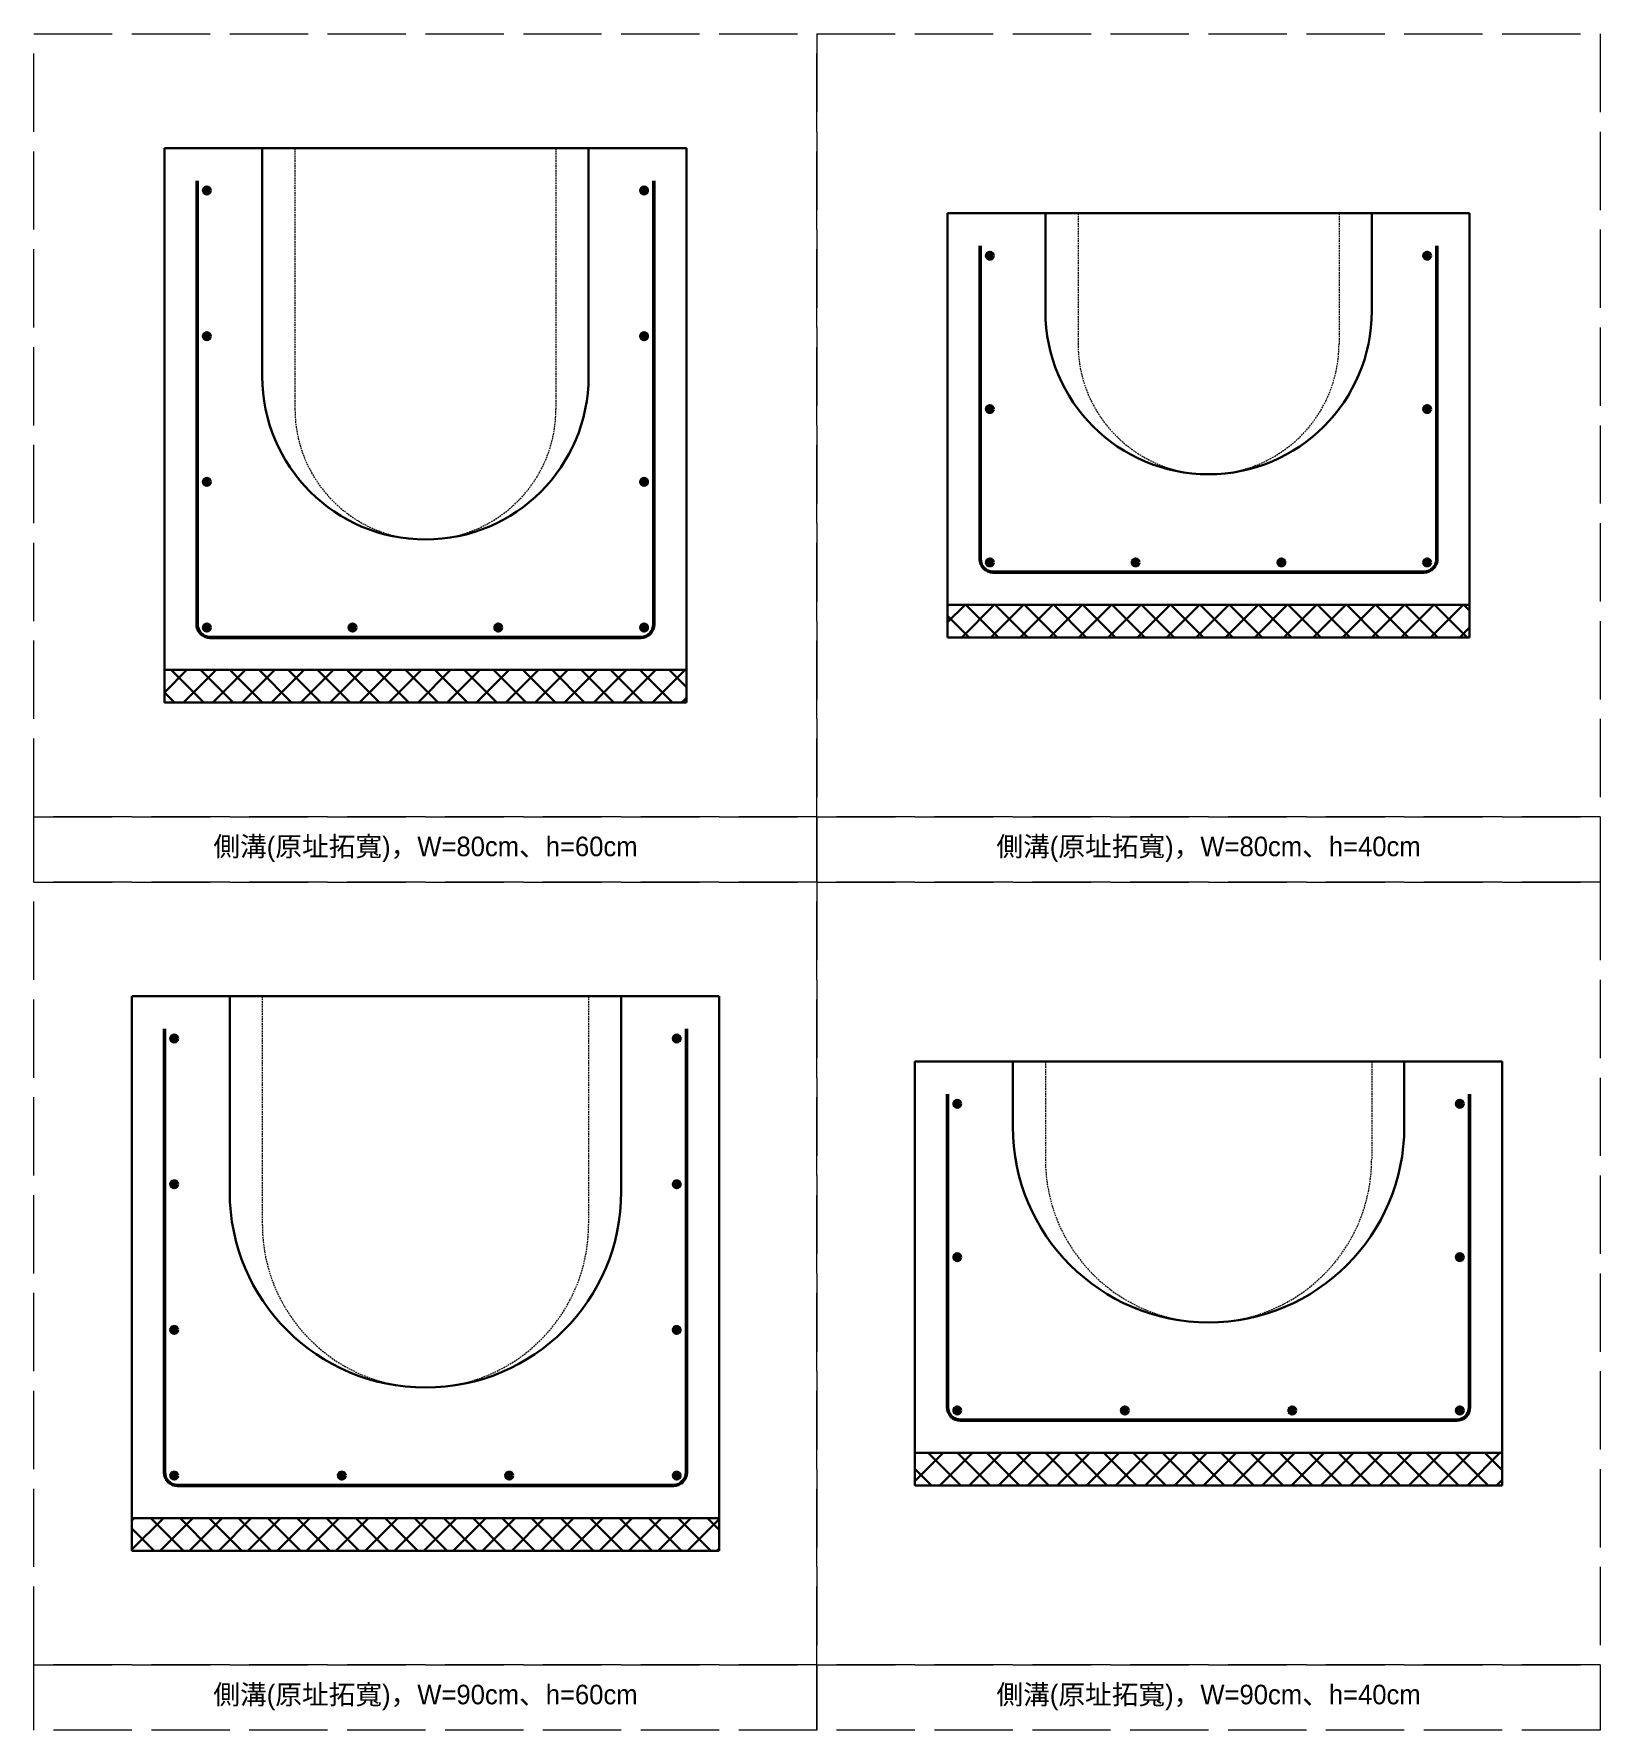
# Model space of a CAD drawing. Extents: x -8520 to 1950, y -2159 to 466.
# Drawn here: x 1264.7 to 1504.7, y -1047 to -787 of the extents above; entities that cross this region are included whole.
import ezdxf

# ---------------------------------------------------------------- set-up
doc = ezdxf.new("R2010")
doc.units = 0
doc.header["$MEASUREMENT"] = 0
doc.linetypes.add('ACAD_ISO02W100', pattern=[15, 12, -3])
doc.linetypes.add('HIDDEN', pattern=[0.375, 0.25, -0.125])
doc.layers.add('一、4.基本-隱藏', color=9, linetype='ACAD_ISO02W100', lineweight=20, plot=False)
doc.layers.add('三、3.文字-註解文字', color=2, linetype='Continuous')
doc.layers.add('二、2.繪圖-施作項目', color=181, linetype='Continuous', lineweight=30)
doc.layers.add('二、5.繪圖-鋼筋', color=60, linetype='Continuous', lineweight=50)
doc.styles.add('註解文字', font='MS PGothic.ttf', dxfattribs={"height": 3})

msp = doc.modelspace()

# ---------------------------------------------------------------- texts
at = {"layer": '三、3.文字-註解文字', "char_height": 3, "attachment_point": 5, "style": '註解文字'}
for s, width, insert in [('{\\fMS PGothic|b0|i0|c128|p34;側溝(原址拓寬)，W=80cm、h=60cm}', 64.74484, (1324.723, -912)), ('{\\fMS PGothic|b0|i0|c128|p34;側溝(原址拓寬)，W=80cm、h=40cm}', 66.38364, (1444.723, -912)), ('{\\fMS PGothic|b0|i0|c128|p34;側溝(原址拓寬)，W=90cm、h=60cm}', 64.82281, (1324.723, -1042)), ('{\\fMS PGothic|b0|i0|c128|p34;側溝(原址拓寬)，W=90cm、h=40cm}', 64.33693, (1444.723, -1042))]:
    msp.add_mtext_dynamic_manual_height_columns(s, width=width, gutter_width=15, heights=[0], dxfattribs=dict(at, insert=insert))

# ---------------------------------------------------------------- hatches: boundary and pattern name
at = {"layer": '二、2.繪圖-施作項目'}
h = msp.add_hatch(dxfattribs=at)
h.set_pattern_fill('ANSI37', color=256)
h.set_pattern_definition([(45, (819.2557, -1336.9265), (-2.245064, 2.245064), []), (135, (819.2557, -1336.9265), (-2.245064, -2.245064), [])])
h.paths.add_polyline_path([(1404.723, -874.5), (1404.723, -879.5), (1484.723, -879.5), (1484.723, -874.5)])
h = msp.add_hatch(dxfattribs=at)
h.set_pattern_fill('ANSI37', color=256)
h.set_pattern_definition([(45, (840.1887, -1341.4625), (-2.245064, 2.245064), []), (135, (840.1887, -1341.4625), (-2.245064, -2.245064), [])])
h.paths.add_polyline_path([(1284.723, -884.5), (1284.723, -889.5), (1364.723, -889.5), (1364.723, -884.5)])
h = msp.add_hatch(dxfattribs=at)
h.set_pattern_fill('ANSI37', color=256)
h.set_pattern_definition([(45, (792.255, -1328.951), (-2.245064, 2.245064), []), (135, (792.255, -1328.951), (-2.245064, -2.245064), [])])
h.paths.add_polyline_path([(1489.723, -1009.5), (1489.723, -1004.5), (1399.723, -1004.5), (1399.723, -1009.5)])
h = msp.add_hatch(dxfattribs=at)
h.set_pattern_fill('ANSI37', color=256)
h.set_pattern_definition([(45, (823.352, -1336.5178), (-2.245064, 2.245064), []), (135, (823.352, -1336.5178), (-2.245064, -2.245064), [])])
h.paths.add_polyline_path([(1279.723, -1014.5), (1279.723, -1019.5), (1369.723, -1019.5), (1369.723, -1014.5)])
at = {"layer": '二、5.繪圖-鋼筋'}
h = msp.add_hatch(color=256, dxfattribs=at)
h.dxf.hatch_style = 1
h.paths.add_polyline_path([(1291.723, -811, 1), (1290.723, -811, 1)])
h = msp.add_hatch(color=256, dxfattribs=at)
h.dxf.hatch_style = 1
h.paths.add_polyline_path([(1358.723, -811, 1), (1357.723, -811, 1)])
h = msp.add_hatch(color=256, dxfattribs=at)
h.dxf.hatch_style = 1
h.paths.add_polyline_path([(1411.723, -821, 1), (1410.723, -821, 1)])
h = msp.add_hatch(color=256, dxfattribs=at)
h.dxf.hatch_style = 1
h.paths.add_polyline_path([(1478.723, -821, 1), (1477.723, -821, 1)])
h = msp.add_hatch(color=256, dxfattribs=at)
h.dxf.hatch_style = 1
h.paths.add_polyline_path([(1291.723, -833.34, 1), (1290.723, -833.34, 1)])
h = msp.add_hatch(color=256, dxfattribs=at)
h.dxf.hatch_style = 1
h.paths.add_polyline_path([(1358.723, -833.34, 1), (1357.723, -833.34, 1)])
h = msp.add_hatch(color=256, dxfattribs=at)
h.dxf.hatch_style = 1
h.paths.add_polyline_path([(1411.723, -844.5, 1), (1410.723, -844.5, 1)])
h = msp.add_hatch(color=256, dxfattribs=at)
h.dxf.hatch_style = 1
h.paths.add_polyline_path([(1478.723, -844.5, 1), (1477.723, -844.5, 1)])
h = msp.add_hatch(color=256, dxfattribs=at)
h.dxf.hatch_style = 1
h.paths.add_polyline_path([(1291.723, -855.67, 1), (1290.723, -855.67, 1)])
h = msp.add_hatch(color=256, dxfattribs=at)
h.dxf.hatch_style = 1
h.paths.add_polyline_path([(1358.723, -855.67, 1), (1357.723, -855.67, 1)])
h = msp.add_hatch(color=256, dxfattribs=at)
h.dxf.hatch_style = 1
h.paths.add_polyline_path([(1411.723, -868, 1), (1410.723, -868, 1)])
h = msp.add_hatch(color=256, dxfattribs=at)
h.dxf.hatch_style = 1
h.paths.add_polyline_path([(1434.053, -868, 1), (1433.053, -868, 1)])
h = msp.add_hatch(color=256, dxfattribs=at)
h.dxf.hatch_style = 1
h.paths.add_polyline_path([(1456.383, -868, 1), (1455.383, -868, 1)])
h = msp.add_hatch(color=256, dxfattribs=at)
h.dxf.hatch_style = 1
h.paths.add_polyline_path([(1478.723, -868, 1), (1477.723, -868, 1)])
h = msp.add_hatch(color=256, dxfattribs=at)
h.dxf.hatch_style = 1
h.paths.add_polyline_path([(1291.723, -878, 1), (1290.723, -878, 1)])
h = msp.add_hatch(color=256, dxfattribs=at)
h.dxf.hatch_style = 1
h.paths.add_polyline_path([(1314.053, -878, 1), (1313.053, -878, 1)])
h = msp.add_hatch(color=256, dxfattribs=at)
h.dxf.hatch_style = 1
h.paths.add_polyline_path([(1336.383, -878, 1), (1335.383, -878, 1)])
h = msp.add_hatch(color=256, dxfattribs=at)
h.dxf.hatch_style = 1
h.paths.add_polyline_path([(1358.723, -878, 1), (1357.723, -878, 1)])
h = msp.add_hatch(color=256, dxfattribs=at)
h.dxf.hatch_style = 1
h.paths.add_polyline_path([(1286.723, -941, 1), (1285.723, -941, 1)])
h = msp.add_hatch(color=256, dxfattribs=at)
h.dxf.hatch_style = 1
h.paths.add_polyline_path([(1363.723, -941, 1), (1362.723, -941, 1)])
h = msp.add_hatch(color=256, dxfattribs=at)
h.dxf.hatch_style = 1
h.paths.add_polyline_path([(1406.723, -951, 1), (1405.723, -951, 1)])
h = msp.add_hatch(color=256, dxfattribs=at)
h.dxf.hatch_style = 1
h.paths.add_polyline_path([(1483.723, -951, 1), (1482.723, -951, 1)])
h = msp.add_hatch(color=256, dxfattribs=at)
h.dxf.hatch_style = 1
h.paths.add_polyline_path([(1286.723, -963.34, 1), (1285.723, -963.34, 1)])
h = msp.add_hatch(color=256, dxfattribs=at)
h.dxf.hatch_style = 1
h.paths.add_polyline_path([(1363.723, -963.34, 1), (1362.723, -963.34, 1)])
h = msp.add_hatch(color=256, dxfattribs=at)
h.dxf.hatch_style = 1
h.paths.add_polyline_path([(1406.723, -974.5, 1), (1405.723, -974.5, 1)])
h = msp.add_hatch(color=256, dxfattribs=at)
h.dxf.hatch_style = 1
h.paths.add_polyline_path([(1483.723, -974.5, 1), (1482.723, -974.5, 1)])
h = msp.add_hatch(color=256, dxfattribs=at)
h.dxf.hatch_style = 1
h.paths.add_polyline_path([(1286.723, -985.67, 1), (1285.723, -985.67, 1)])
h = msp.add_hatch(color=256, dxfattribs=at)
h.dxf.hatch_style = 1
h.paths.add_polyline_path([(1363.723, -985.67, 1), (1362.723, -985.67, 1)])
h = msp.add_hatch(color=256, dxfattribs=at)
h.dxf.hatch_style = 1
h.paths.add_polyline_path([(1406.723, -998, 1), (1405.723, -998, 1)])
h = msp.add_hatch(color=256, dxfattribs=at)
h.dxf.hatch_style = 1
h.paths.add_polyline_path([(1432.393, -998, 1), (1431.393, -998, 1)])
h = msp.add_hatch(color=256, dxfattribs=at)
h.dxf.hatch_style = 1
h.paths.add_polyline_path([(1458.063, -998, 1), (1457.063, -998, 1)])
h = msp.add_hatch(color=256, dxfattribs=at)
h.dxf.hatch_style = 1
h.paths.add_polyline_path([(1483.723, -998, 1), (1482.723, -998, 1)])
h = msp.add_hatch(color=256, dxfattribs=at)
h.dxf.hatch_style = 1
h.paths.add_polyline_path([(1286.723, -1008, 1), (1285.723, -1008, 1)])
h = msp.add_hatch(color=256, dxfattribs=at)
h.dxf.hatch_style = 1
h.paths.add_polyline_path([(1312.393, -1008, 1), (1311.393, -1008, 1)])
h = msp.add_hatch(color=256, dxfattribs=at)
h.dxf.hatch_style = 1
h.paths.add_polyline_path([(1338.063, -1008, 1), (1337.063, -1008, 1)])
h = msp.add_hatch(color=256, dxfattribs=at)
h.dxf.hatch_style = 1
h.paths.add_polyline_path([(1363.723, -1008, 1), (1362.723, -1008, 1)])

# ---------------------------------------------------------------- linework, layer by layer
at = {"layer": '一、4.基本-隱藏'}
for points in [[(1264.723, -787), (1384.723, -787), (1384.723, -907), (1264.723, -907)], [(1384.723, -787), (1504.723, -787), (1504.723, -907), (1384.723, -907)], [(1264.723, -907), (1384.723, -907), (1384.723, -917), (1264.723, -917)], [(1384.723, -907), (1504.723, -907), (1504.723, -917), (1384.723, -917)], [(1264.723, -917), (1384.723, -917), (1384.723, -1037), (1264.723, -1037)], [(1384.723, -917), (1504.723, -917), (1504.723, -1037), (1384.723, -1037)], [(1264.723, -1037), (1384.723, -1037), (1384.723, -1047), (1264.723, -1047)], [(1384.723, -1037), (1504.723, -1037), (1504.723, -1047), (1384.723, -1047)]]:
    msp.add_lwpolyline(points, close=True, dxfattribs=at)
at = {"layer": '一、4.基本-隱藏', "linetype": 'HIDDEN'}
for points in [[(1284.723, -804.5), (1364.723, -804.5)], [(1284.723, -804.5), (1284.723, -889.5)], [(1304.723, -804.5), (1304.723, -844.5)], [(1344.723, -804.5), (1344.723, -844.5)], [(1364.723, -804.5), (1364.723, -889.5)], [(1404.723, -814.5), (1484.723, -814.5)], [(1404.723, -814.5), (1404.723, -879.5)], [(1424.723, -814.5), (1424.723, -834.5)], [(1464.723, -814.5), (1464.723, -834.5)], [(1484.723, -814.5), (1484.723, -879.5)], [(1404.723, -874.5), (1484.723, -874.5)], [(1404.723, -879.5), (1484.723, -879.5)], [(1284.723, -884.5), (1364.723, -884.5)], [(1284.723, -889.5), (1364.723, -889.5)], [(1279.723, -934.5), (1369.723, -934.5)], [(1279.723, -934.5), (1279.723, -1019.5)], [(1299.723, -934.5), (1299.723, -969.5)], [(1349.723, -934.5), (1349.723, -969.5)], [(1369.723, -934.5), (1369.723, -1019.5)], [(1399.723, -944.5), (1489.723, -944.5)], [(1399.723, -944.5), (1399.723, -1009.5)], [(1419.723, -944.5), (1419.723, -959.5)], [(1469.723, -944.5), (1469.723, -959.5)], [(1489.723, -944.5), (1489.723, -1009.5)]]:
    msp.add_lwpolyline(points, dxfattribs=at)
for centre, radius in [((1444.723, -834.5), 20), ((1324.723, -844.5), 20), ((1444.723, -959.5), 25), ((1324.723, -969.5), 25)]:
    msp.add_arc(centre, radius, 180, 0, dxfattribs=at)
at = {"layer": '二、2.繪圖-施作項目'}
for points in [[(1284.723, -804.5), (1364.723, -804.5)], [(1284.723, -804.5), (1284.723, -889.5)], [(1299.723, -804.5), (1299.723, -839.5)], [(1349.723, -804.5), (1349.723, -839.5)], [(1364.723, -804.5), (1364.723, -889.5)], [(1404.723, -814.5), (1484.723, -814.5)], [(1404.723, -814.5), (1404.723, -879.5)], [(1419.723, -814.5), (1419.723, -829.5)], [(1469.723, -814.5), (1469.723, -829.5)], [(1484.723, -814.5), (1484.723, -879.5)], [(1404.723, -874.5), (1484.723, -874.5)], [(1404.723, -879.5), (1484.723, -879.5)], [(1284.723, -884.5), (1364.723, -884.5)], [(1284.723, -889.5), (1364.723, -889.5)], [(1279.723, -934.5), (1369.723, -934.5)], [(1279.723, -934.5), (1279.723, -1019.5)], [(1294.723, -934.5), (1294.723, -964.5)], [(1354.723, -934.5), (1354.723, -964.5)], [(1369.723, -934.5), (1369.723, -1019.5)], [(1399.723, -944.5), (1489.723, -944.5)], [(1399.723, -944.5), (1399.723, -1009.5)], [(1414.723, -944.5), (1414.723, -954.5)], [(1474.723, -944.5), (1474.723, -954.5)], [(1489.723, -944.5), (1489.723, -1009.5)], [(1399.723, -1004.5), (1489.723, -1004.5)], [(1399.723, -1009.5), (1489.723, -1009.5)], [(1279.723, -1014.5), (1369.723, -1014.5)], [(1279.723, -1019.5), (1369.723, -1019.5)]]:
    msp.add_lwpolyline(points, dxfattribs=at)
for centre, radius in [((1444.723, -829.5), 25), ((1324.723, -839.5), 25), ((1444.723, -954.5), 30), ((1324.723, -964.5), 30)]:
    msp.add_arc(centre, radius, 180, 0, dxfattribs=at)
at = {"layer": '二、5.繪圖-鋼筋'}
for points in [[(1359.723, -809.5), (1359.723, -877.5, -0.4142136), (1357.723, -879.5), (1291.723, -879.5, -0.4142136), (1289.723, -877.5), (1289.723, -809.5)], [(1409.723, -819.5), (1409.723, -867.5, 0.4142136), (1411.723, -869.5), (1477.723, -869.5, 0.4142136), (1479.723, -867.5), (1479.723, -819.5)], [(1364.723, -939.5), (1364.723, -1007.5, -0.4142136), (1362.723, -1009.5), (1286.723, -1009.5, -0.4142136), (1284.723, -1007.5), (1284.723, -939.5)], [(1484.723, -949.5), (1484.723, -997.5, -0.4142136), (1482.723, -999.5), (1406.723, -999.5, -0.4142136), (1404.723, -997.5), (1404.723, -949.5)]]:
    msp.add_lwpolyline(points, format="xyb", dxfattribs=at)
for centre in [(1291.223, -811), (1358.223, -811), (1411.223, -821), (1478.223, -821), (1291.223, -833.34), (1358.223, -833.34), (1411.223, -844.5), (1478.223, -844.5), (1291.223, -855.67), (1358.223, -855.67), (1411.223, -868), (1433.553, -868), (1455.883, -868), (1478.223, -868), (1291.223, -878), (1313.553, -878), (1335.883, -878), (1358.223, -878), (1286.223, -941), (1363.223, -941), (1406.223, -951), (1483.223, -951), (1286.223, -963.34), (1363.223, -963.34), (1406.223, -974.5), (1483.223, -974.5), (1286.223, -985.67), (1363.223, -985.67), (1406.223, -998), (1431.893, -998), (1457.563, -998), (1483.223, -998), (1286.223, -1008), (1311.893, -1008), (1337.563, -1008), (1363.223, -1008)]:
    msp.add_circle(centre, 0.5, dxfattribs=at)

msp.set_redraw_order([(e.dxf.handle, doc.entitydb.next_handle()) for e in msp.query("TEXT MTEXT ATTDEF DIMENSION ARC_DIMENSION")])  # texts and dimensions are drawn at this point

doc.saveas('drawing.dxf')
